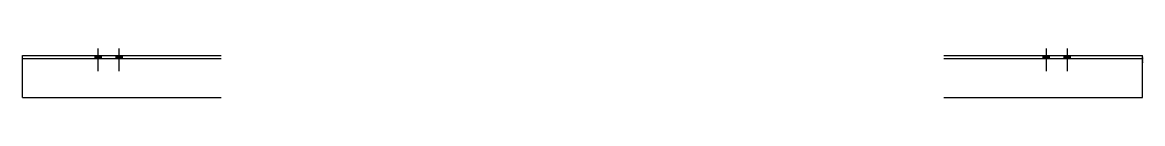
# Model space of a CAD drawing. Header units: millimetres. Extents: x 10 to 18255, y 9 to 371.
# Drawn here: x 9558 to 12756, y 13 to 153 of the extents above; entities that cross this region are included whole.
import ezdxf

# ---------------------------------------------------------------- set-up
doc = ezdxf.new("R2010")
doc.units = ezdxf.units.MM
doc.linetypes.add('DXK_LINE_DOT2', pattern=[3.9198, 1.9599, -1.9599])
doc.layers.add('STÅL', color=7, linetype='Continuous')

msp = doc.modelspace()

# ---------------------------------------------------------------- hatches: boundary and pattern name
at = {"layer": 'STÅL', "linetype": 'Continuous'}
for points in [[(9764.8, 123.5), (9782.8, 123.5), (9782.8, 133.5), (9764.8, 133.5)], [(9824.8, 123.5), (9842.8, 123.5), (9842.8, 133.5), (9824.8, 133.5)], [(12471.9, 123.5), (12489.9, 123.5), (12489.9, 133.5), (12471.9, 133.5)], [(12531.9, 123.5), (12549.9, 123.5), (12549.9, 133.5), (12531.9, 133.5)]]:
    msp.add_hatch(color=3, dxfattribs=at).paths.add_polyline_path(points)

# ---------------------------------------------------------------- linework, layer by layer
at = {"layer": 'STÅL', "color": 2, "linetype": 'Continuous'}
for p, q in [((9558.4, 14), (9558.4, 133.5)), ((9558.4, 133.5), (10125.8, 133.5)), ((12188.9, 133.5), (12756.3, 133.5)), ((12756.3, 115.5), (12756.3, 133.5)), ((10125.8, 123.5), (9558.4, 123.5)), ((12756.3, 123.5), (12188.9, 123.5)), ((12756.3, 13.5), (12756.3, 115.5)), ((9558.4, 14), (9558.4, 13.5)), ((9558.4, 13.5), (10125.8, 13.5)), ((12188.9, 13.5), (12756.3, 13.5))]:
    msp.add_line(p, q, dxfattribs=at)
at = {"layer": 'STÅL', "color": 3, "linetype": 'Continuous'}
for p, q in [((9764.8, 133.5), (9764.8, 123.5)), ((9773.8, 153.5), (9773.8, 88.5)), ((9782.8, 133.5), (9782.8, 123.5)), ((9824.8, 133.5), (9824.8, 123.5)), ((9833.8, 153.5), (9833.8, 88.5)), ((9842.8, 133.5), (9842.8, 123.5)), ((12471.9, 133.5), (12471.9, 123.5)), ((12480.9, 153.5), (12480.9, 88.5)), ((12489.9, 133.5), (12489.9, 123.5)), ((12531.9, 133.5), (12531.9, 123.5)), ((12540.9, 153.5), (12540.9, 88.5)), ((12549.9, 133.5), (12549.9, 123.5))]:
    msp.add_line(p, q, dxfattribs=at)
at = {"layer": 'STÅL', "color": 7, "linetype": 'DXK_LINE_DOT2'}
for p, q in [((12756.3, 130), (12756.3, 110.5)), ((9558.4, 13.5), (9558.4, 17.5))]:
    msp.add_line(p, q, dxfattribs=at)

doc.saveas('drawing.dxf')
